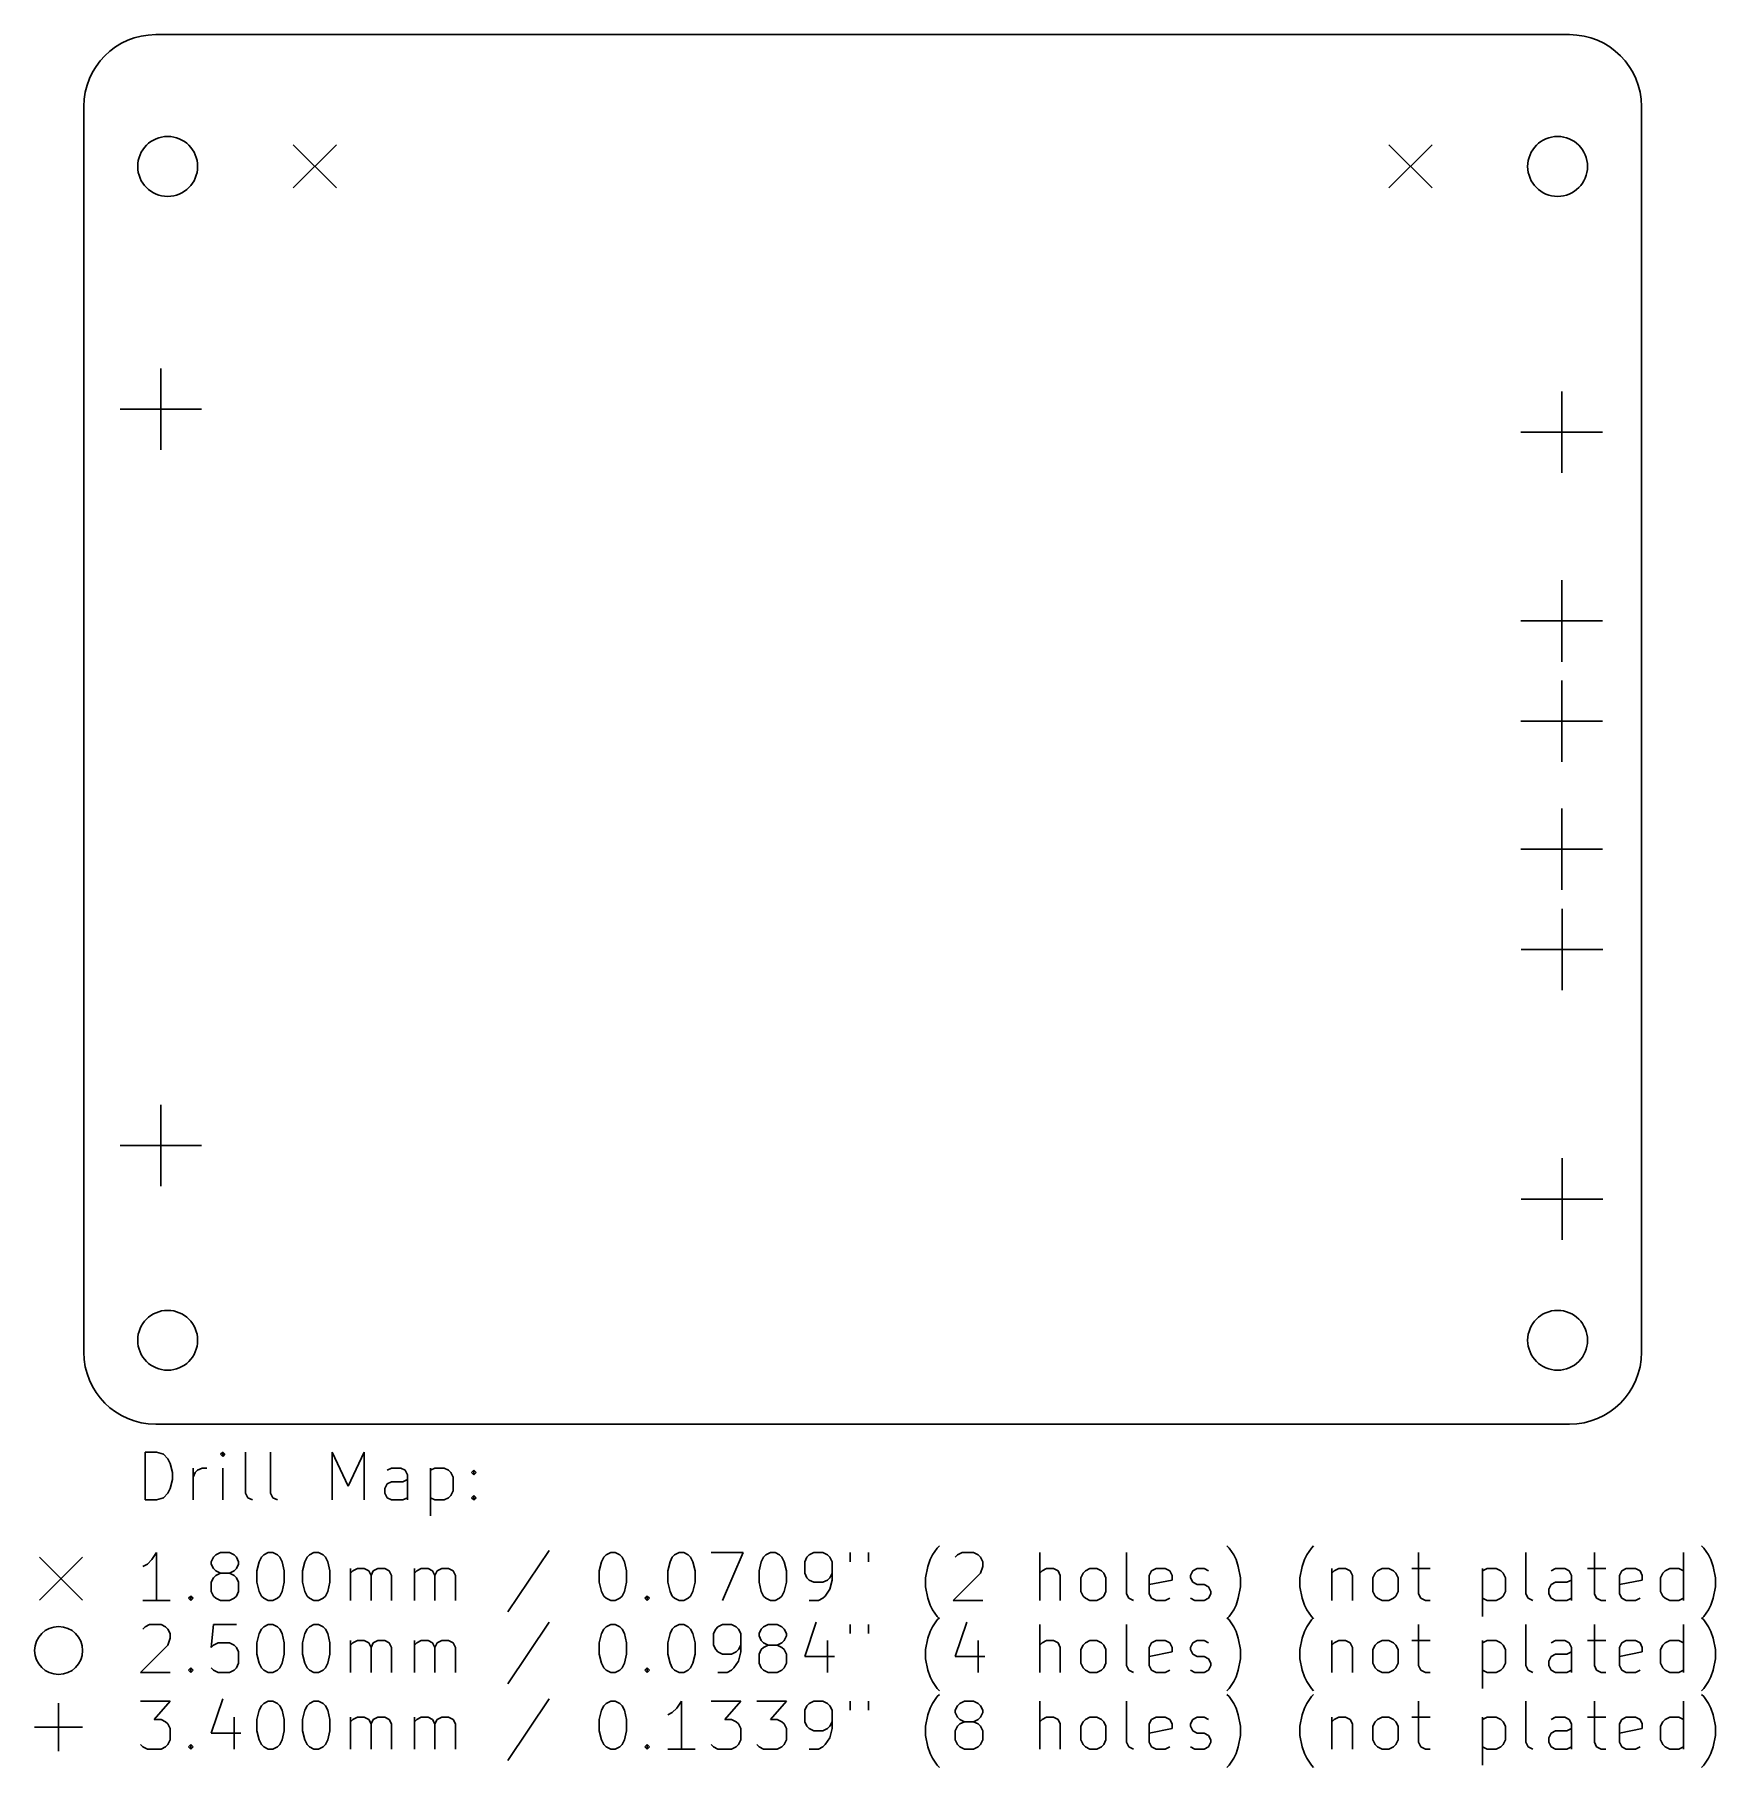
# Model space of a CAD drawing. Extents: x 2.28 to 5.04, y -5.56 to -2.72.
import ezdxf

# ---------------------------------------------------------------- set-up
doc = ezdxf.new("R2010")
doc.units = 0
doc.header["$MEASUREMENT"] = 0
doc.layers.add('BLACK', color=7, linetype='CONTINUOUS')

msp = doc.modelspace()

# ---------------------------------------------------------------- linework, layer by layer
at = {"layer": 'BLACK', "linetype": 'CONTINUOUS'}
for p, q in [((4.80315, -2.71654), (2.48031, -2.71654)), ((2.3622, -2.83465), (2.3622, -4.88189)), ((4.92126, -4.88189), (4.92126, -2.83465)), ((2.7063, -2.89764), (2.77717, -2.9685)), ((2.77717, -2.89764), (2.7063, -2.9685)), ((4.5063, -2.89764), (4.57717, -2.9685)), ((4.57717, -2.89764), (4.5063, -2.9685)), ((2.48886, -3.26496), (2.48886, -3.39882)), ((4.79016, -3.30295), (4.79016, -3.43681)), ((2.42193, -3.33189), (2.55579, -3.33189)), ((4.72323, -3.36988), (4.85709, -3.36988)), ((4.79016, -3.61319), (4.79016, -3.74705)), ((4.72323, -3.68012), (4.85709, -3.68012)), ((4.79016, -3.77795), (4.79016, -3.91181)), ((4.72323, -3.84488), (4.85709, -3.84488)), ((4.79016, -3.98819), (4.79016, -4.12205)), ((4.72323, -4.05512), (4.85709, -4.05512)), ((4.79069, -4.15295), (4.79069, -4.28681)), ((4.72376, -4.21988), (4.85762, -4.21988)), ((2.48886, -4.4752), (2.48886, -4.60906)), ((2.42193, -4.54213), (2.55579, -4.54213)), ((4.79069, -4.56319), (4.79069, -4.69705)), ((4.72376, -4.63012), (4.85762, -4.63012)), ((2.48031, -5), (4.80315, -5)), ((2.4629, -5.1246), (2.4629, -5.04586)), ((2.4629, -5.04586), (2.48165, -5.04586)), ((2.48165, -5.04586), (2.4929, -5.04961)), ((2.4929, -5.04961), (2.5004, -5.05711)), ((2.5004, -5.05711), (2.50415, -5.06461)), ((2.50415, -5.06461), (2.5079, -5.07961)), ((2.59039, -5.04586), (2.58664, -5.04961)), ((2.58664, -5.04961), (2.59039, -5.05336)), ((2.59414, -5.04961), (2.59039, -5.04586)), ((2.59039, -5.04586), (2.59039, -5.05336)), ((2.59039, -5.05336), (2.59414, -5.04961)), ((2.62788, -5.11335), (2.62788, -5.04586)), ((2.66913, -5.11335), (2.66913, -5.04586)), ((2.77037, -5.1246), (2.77037, -5.04586)), ((2.77037, -5.04586), (2.79661, -5.1021)), ((2.79661, -5.1021), (2.82286, -5.04586)), ((2.82286, -5.04586), (2.82286, -5.1246)), ((2.5079, -5.09085), (2.50415, -5.10585)), ((2.5079, -5.07961), (2.5079, -5.09085)), ((2.54164, -5.1246), (2.54164, -5.07211)), ((2.54164, -5.0871), (2.54539, -5.07961)), ((2.54539, -5.07961), (2.54914, -5.07586)), ((2.54914, -5.07586), (2.55664, -5.07211)), ((2.55664, -5.07211), (2.56414, -5.07211)), ((2.59039, -5.1246), (2.59039, -5.07211)), ((2.86785, -5.07211), (2.86035, -5.07586)), ((2.86035, -5.09835), (2.86785, -5.0946)), ((2.88285, -5.07211), (2.86785, -5.07211)), ((2.86785, -5.0946), (2.8866, -5.0946)), ((2.89035, -5.07586), (2.88285, -5.07211)), ((2.8866, -5.0946), (2.8941, -5.09085)), ((2.8941, -5.08336), (2.89035, -5.07586)), ((2.8941, -5.1246), (2.8941, -5.08336)), ((2.9316, -5.07211), (2.9316, -5.15085)), ((2.9316, -5.07586), (2.93909, -5.07211)), ((2.93909, -5.07211), (2.95409, -5.07211)), ((2.95409, -5.07211), (2.96159, -5.07586)), ((2.96159, -5.07586), (2.96534, -5.07961)), ((2.96534, -5.07961), (2.96909, -5.0871)), ((2.96909, -5.0871), (2.96909, -5.1096)), ((2.99909, -5.07961), (3.00284, -5.07586)), ((3.00284, -5.08336), (2.99909, -5.07961)), ((3.00284, -5.07586), (3.00659, -5.07961)), ((3.00284, -5.07586), (3.00284, -5.08336)), ((3.00659, -5.07961), (3.00284, -5.08336)), ((2.48165, -5.1246), (2.4629, -5.1246)), ((2.4929, -5.12085), (2.48165, -5.1246)), ((2.5004, -5.11335), (2.4929, -5.12085)), ((2.50415, -5.10585), (2.5004, -5.11335)), ((2.63163, -5.12085), (2.62788, -5.11335)), ((2.63913, -5.1246), (2.63163, -5.12085)), ((2.67288, -5.12085), (2.66913, -5.11335)), ((2.68038, -5.1246), (2.67288, -5.12085)), ((2.85661, -5.10585), (2.86035, -5.09835)), ((2.85661, -5.11335), (2.85661, -5.10585)), ((2.86035, -5.12085), (2.85661, -5.11335)), ((2.86785, -5.1246), (2.86035, -5.12085)), ((2.8866, -5.1246), (2.86785, -5.1246)), ((2.8941, -5.12085), (2.8866, -5.1246)), ((2.93909, -5.1246), (2.9316, -5.12085)), ((2.95409, -5.1246), (2.93909, -5.1246)), ((2.96159, -5.12085), (2.95409, -5.1246)), ((2.96534, -5.1171), (2.96159, -5.12085)), ((2.96909, -5.1096), (2.96534, -5.1171)), ((2.99909, -5.12085), (3.00284, -5.1171)), ((3.00284, -5.1246), (2.99909, -5.12085)), ((3.00284, -5.1171), (3.00659, -5.12085)), ((3.00284, -5.1171), (3.00284, -5.1246)), ((3.00659, -5.12085), (3.00284, -5.1246)), ((3.12657, -5.20746), (3.05908, -5.3087)), ((3.75649, -5.21496), (3.76399, -5.20371)), ((3.76399, -5.20371), (3.76774, -5.19997)), ((4.24393, -5.20371), (4.24018, -5.19997)), ((4.25143, -5.21496), (4.24393, -5.20371)), ((4.37142, -5.21496), (4.37891, -5.20371)), ((4.37891, -5.20371), (4.38266, -5.19997)), ((5.02383, -5.20371), (5.02008, -5.19997)), ((5.03133, -5.21496), (5.02383, -5.20371)), ((2.28937, -5.2185), (2.36024, -5.28937)), ((2.36024, -5.2185), (2.28937, -5.28937)), ((2.46665, -5.22996), (2.45915, -5.23371)), ((2.47415, -5.22246), (2.46665, -5.22996)), ((2.48165, -5.21121), (2.47415, -5.22246)), ((2.48165, -5.28995), (2.48165, -5.21121)), ((2.57164, -5.22621), (2.57539, -5.21871)), ((2.57164, -5.22996), (2.57164, -5.22621)), ((2.57539, -5.23746), (2.57164, -5.22996)), ((2.57539, -5.21871), (2.57914, -5.21496)), ((2.57914, -5.24121), (2.57539, -5.23746)), ((2.57914, -5.21496), (2.58664, -5.21121)), ((2.58664, -5.21121), (2.60164, -5.21121)), ((2.60164, -5.21121), (2.60914, -5.21496)), ((2.60914, -5.21496), (2.61289, -5.21871)), ((2.61289, -5.23746), (2.60914, -5.24121)), ((2.61289, -5.21871), (2.61664, -5.22621)), ((2.61664, -5.22996), (2.61289, -5.23746)), ((2.61664, -5.22621), (2.61664, -5.22996)), ((2.64663, -5.24121), (2.65038, -5.22621)), ((2.65038, -5.22621), (2.65413, -5.21871)), ((2.65413, -5.21871), (2.65788, -5.21496)), ((2.65788, -5.21496), (2.66538, -5.21121)), ((2.66538, -5.21121), (2.67288, -5.21121)), ((2.67288, -5.21121), (2.68038, -5.21496)), ((2.68038, -5.21496), (2.68413, -5.21871)), ((2.68413, -5.21871), (2.68788, -5.22621)), ((2.68788, -5.22621), (2.69163, -5.24121)), ((2.72162, -5.24121), (2.72537, -5.22621)), ((2.72537, -5.22621), (2.72912, -5.21871)), ((2.72912, -5.21871), (2.73287, -5.21496)), ((2.73287, -5.21496), (2.74037, -5.21121)), ((2.74037, -5.21121), (2.74787, -5.21121)), ((2.74787, -5.21121), (2.75537, -5.21496)), ((2.75537, -5.21496), (2.75912, -5.21871)), ((2.75912, -5.21871), (2.76287, -5.22621)), ((2.76287, -5.22621), (2.76662, -5.24121)), ((2.80036, -5.28995), (2.80036, -5.23746)), ((2.80411, -5.24121), (2.81161, -5.23746)), ((2.81161, -5.23746), (2.82286, -5.23746)), ((2.82286, -5.23746), (2.83036, -5.24121)), ((2.83786, -5.24121), (2.84536, -5.23746)), ((2.84536, -5.23746), (2.85661, -5.23746)), ((2.85661, -5.23746), (2.8641, -5.24121)), ((2.90535, -5.28995), (2.90535, -5.23746)), ((2.9091, -5.24121), (2.9166, -5.23746)), ((2.9166, -5.23746), (2.92785, -5.23746)), ((2.92785, -5.23746), (2.93535, -5.24121)), ((2.94284, -5.24121), (2.95034, -5.23746)), ((2.95034, -5.23746), (2.96159, -5.23746)), ((2.96159, -5.23746), (2.96909, -5.24121)), ((3.20906, -5.24121), (3.21281, -5.22621)), ((3.21281, -5.22621), (3.21656, -5.21871)), ((3.21656, -5.21871), (3.22031, -5.21496)), ((3.22031, -5.21496), (3.22781, -5.21121)), ((3.22781, -5.21121), (3.23531, -5.21121)), ((3.23531, -5.21121), (3.24281, -5.21496)), ((3.24281, -5.21496), (3.24656, -5.21871)), ((3.24656, -5.21871), (3.25031, -5.22621)), ((3.25031, -5.22621), (3.25406, -5.24121)), ((3.32155, -5.24121), (3.3253, -5.22621)), ((3.3253, -5.22621), (3.32905, -5.21871)), ((3.32905, -5.21871), (3.3328, -5.21496)), ((3.3328, -5.21496), (3.34029, -5.21121)), ((3.34029, -5.21121), (3.34779, -5.21121)), ((3.34779, -5.21121), (3.35529, -5.21496)), ((3.35529, -5.21496), (3.35904, -5.21871)), ((3.35904, -5.21871), (3.36279, -5.22621)), ((3.36279, -5.22621), (3.36654, -5.24121)), ((3.39279, -5.21121), (3.44528, -5.21121)), ((3.44528, -5.21121), (3.41154, -5.28995)), ((3.47153, -5.24121), (3.47528, -5.22621)), ((3.47528, -5.22621), (3.47903, -5.21871)), ((3.47903, -5.21871), (3.48278, -5.21496)), ((3.48278, -5.21496), (3.49028, -5.21121)), ((3.49028, -5.21121), (3.49777, -5.21121)), ((3.49777, -5.21121), (3.50527, -5.21496)), ((3.50527, -5.21496), (3.50902, -5.21871)), ((3.50902, -5.21871), (3.51277, -5.22621)), ((3.51277, -5.22621), (3.51652, -5.24121)), ((3.55027, -5.21871), (3.54652, -5.22621)), ((3.54652, -5.22621), (3.54652, -5.24496)), ((3.55402, -5.21496), (3.55027, -5.21871)), ((3.56152, -5.21121), (3.55402, -5.21496)), ((3.57652, -5.21121), (3.56152, -5.21121)), ((3.58401, -5.21496), (3.57652, -5.21121)), ((3.58776, -5.21871), (3.58401, -5.21496)), ((3.59151, -5.22621), (3.58776, -5.21871)), ((3.59151, -5.25621), (3.59151, -5.22621)), ((3.62151, -5.21121), (3.62151, -5.22621)), ((3.65151, -5.21121), (3.65151, -5.22621)), ((3.74524, -5.25246), (3.74899, -5.23371)), ((3.74899, -5.23371), (3.75274, -5.22246)), ((3.75274, -5.22246), (3.75649, -5.21496)), ((3.79399, -5.21871), (3.79774, -5.21496)), ((3.79774, -5.21496), (3.80524, -5.21121)), ((3.80524, -5.21121), (3.82398, -5.21121)), ((3.82398, -5.21121), (3.83148, -5.21496)), ((3.83148, -5.21496), (3.83523, -5.21871)), ((3.83523, -5.21871), (3.83898, -5.22621)), ((3.83898, -5.23371), (3.83523, -5.24496)), ((3.83898, -5.22621), (3.83898, -5.23371)), ((3.93272, -5.28995), (3.93272, -5.21121)), ((3.94397, -5.23746), (3.93647, -5.24121)), ((3.95522, -5.23746), (3.94397, -5.23746)), ((3.96272, -5.24121), (3.95522, -5.23746)), ((4.00771, -5.24121), (4.01521, -5.23746)), ((4.01521, -5.23746), (4.02646, -5.23746)), ((4.02646, -5.23746), (4.03396, -5.24121)), ((4.0752, -5.27871), (4.0752, -5.21121)), ((4.11645, -5.24121), (4.12395, -5.23746)), ((4.12395, -5.23746), (4.13894, -5.23746)), ((4.13894, -5.23746), (4.14644, -5.24121)), ((4.18394, -5.24121), (4.19144, -5.23746)), ((4.19144, -5.23746), (4.20269, -5.23746)), ((4.20269, -5.23746), (4.21019, -5.24121)), ((4.25518, -5.22246), (4.25143, -5.21496)), ((4.25893, -5.23371), (4.25518, -5.22246)), ((4.26268, -5.25246), (4.25893, -5.23371)), ((4.36017, -5.25246), (4.36392, -5.23371)), ((4.36392, -5.23371), (4.36767, -5.22246)), ((4.36767, -5.22246), (4.37142, -5.21496)), ((4.41266, -5.23746), (4.41266, -5.28995)), ((4.41641, -5.24121), (4.42391, -5.23746)), ((4.42391, -5.23746), (4.43516, -5.23746)), ((4.43516, -5.23746), (4.44266, -5.24121)), ((4.48765, -5.24121), (4.49515, -5.23746)), ((4.49515, -5.23746), (4.5064, -5.23746)), ((4.5064, -5.23746), (4.5139, -5.24121)), ((4.54389, -5.23746), (4.57389, -5.23746)), ((4.55514, -5.21121), (4.55514, -5.27871)), ((4.66013, -5.23746), (4.66013, -5.3162)), ((4.66013, -5.24121), (4.66763, -5.23746)), ((4.66763, -5.23746), (4.68263, -5.23746)), ((4.68263, -5.23746), (4.69013, -5.24121)), ((4.73137, -5.27871), (4.73137, -5.21121)), ((4.78011, -5.23746), (4.77262, -5.24121)), ((4.79511, -5.23746), (4.78011, -5.23746)), ((4.80261, -5.24121), (4.79511, -5.23746)), ((4.83261, -5.23746), (4.8626, -5.23746)), ((4.84386, -5.21121), (4.84386, -5.27871)), ((4.88885, -5.24121), (4.89635, -5.23746)), ((4.89635, -5.23746), (4.91135, -5.23746)), ((4.91135, -5.23746), (4.91885, -5.24121)), ((4.96009, -5.24121), (4.96759, -5.23746)), ((4.96759, -5.23746), (4.98259, -5.23746)), ((4.98259, -5.23746), (4.99009, -5.24121)), ((4.99009, -5.28995), (4.99009, -5.21121)), ((5.03508, -5.22246), (5.03133, -5.21496)), ((5.03883, -5.23371), (5.03508, -5.22246)), ((5.04258, -5.25246), (5.03883, -5.23371)), ((2.57539, -5.25246), (2.57164, -5.25996)), ((2.57164, -5.25996), (2.57164, -5.27496)), ((2.57914, -5.24871), (2.57539, -5.25246)), ((2.58664, -5.24496), (2.57914, -5.24121)), ((2.58664, -5.24496), (2.57914, -5.24871)), ((2.60164, -5.24496), (2.58664, -5.24496)), ((2.60914, -5.24121), (2.60164, -5.24496)), ((2.60914, -5.24871), (2.60164, -5.24496)), ((2.61289, -5.25246), (2.60914, -5.24871)), ((2.61664, -5.25996), (2.61289, -5.25246)), ((2.61664, -5.27496), (2.61664, -5.25996)), ((2.64663, -5.25996), (2.64663, -5.24121)), ((2.65038, -5.27496), (2.64663, -5.25996)), ((2.69163, -5.25996), (2.68788, -5.27496)), ((2.69163, -5.24121), (2.69163, -5.25996)), ((2.72162, -5.25996), (2.72162, -5.24121)), ((2.72537, -5.27496), (2.72162, -5.25996)), ((2.76662, -5.25996), (2.76287, -5.27496)), ((2.76662, -5.24121), (2.76662, -5.25996)), ((2.80036, -5.24496), (2.80411, -5.24121)), ((2.83036, -5.24121), (2.83411, -5.24871)), ((2.83411, -5.24871), (2.83786, -5.24121)), ((2.83411, -5.24871), (2.83411, -5.28995)), ((2.8641, -5.24121), (2.86785, -5.24871)), ((2.86785, -5.24871), (2.86785, -5.28995)), ((2.90535, -5.24496), (2.9091, -5.24121)), ((2.93535, -5.24121), (2.93909, -5.24871)), ((2.93909, -5.24871), (2.94284, -5.24121)), ((2.93909, -5.24871), (2.93909, -5.28995)), ((2.96909, -5.24121), (2.97284, -5.24871)), ((2.97284, -5.24871), (2.97284, -5.28995)), ((3.20906, -5.25996), (3.20906, -5.24121)), ((3.21281, -5.27496), (3.20906, -5.25996)), ((3.25406, -5.25996), (3.25031, -5.27496)), ((3.25406, -5.24121), (3.25406, -5.25996)), ((3.32155, -5.25996), (3.32155, -5.24121)), ((3.3253, -5.27496), (3.32155, -5.25996)), ((3.36654, -5.25996), (3.36279, -5.27496)), ((3.36654, -5.24121), (3.36654, -5.25996)), ((3.47153, -5.25996), (3.47153, -5.24121)), ((3.47528, -5.27496), (3.47153, -5.25996)), ((3.51652, -5.25996), (3.51277, -5.27496)), ((3.51652, -5.24121), (3.51652, -5.25996)), ((3.54652, -5.24496), (3.55027, -5.25246)), ((3.55027, -5.25246), (3.55402, -5.25621)), ((3.55402, -5.25621), (3.56152, -5.25996)), ((3.56152, -5.25996), (3.57652, -5.25996)), ((3.57652, -5.25996), (3.58401, -5.25621)), ((3.58401, -5.25621), (3.58776, -5.25246)), ((3.58776, -5.25246), (3.59151, -5.24496)), ((3.58776, -5.27121), (3.59151, -5.25621)), ((3.74524, -5.26746), (3.74524, -5.25246)), ((3.74899, -5.2862), (3.74524, -5.26746)), ((3.83523, -5.24496), (3.79024, -5.28995)), ((3.93647, -5.24121), (3.93272, -5.24496)), ((3.96647, -5.24871), (3.96272, -5.24121)), ((3.96647, -5.28995), (3.96647, -5.24871)), ((4.00021, -5.25246), (4.00396, -5.24496)), ((4.00021, -5.27496), (4.00021, -5.25246)), ((4.00396, -5.24496), (4.00771, -5.24121)), ((4.03396, -5.24121), (4.03771, -5.24496)), ((4.03771, -5.24496), (4.04146, -5.25246)), ((4.04146, -5.25246), (4.04146, -5.27496)), ((4.1127, -5.24871), (4.11645, -5.24121)), ((4.1127, -5.27871), (4.1127, -5.24871)), ((4.15019, -5.25621), (4.1127, -5.26371)), ((4.14644, -5.24121), (4.15019, -5.24871)), ((4.15019, -5.24871), (4.15019, -5.25621)), ((4.18019, -5.24871), (4.18394, -5.24121)), ((4.18019, -5.25246), (4.18019, -5.24871)), ((4.18394, -5.25996), (4.18019, -5.25246)), ((4.19144, -5.26371), (4.18394, -5.25996)), ((4.20269, -5.26371), (4.19144, -5.26371)), ((4.21019, -5.26746), (4.20269, -5.26371)), ((4.21394, -5.27496), (4.21019, -5.26746)), ((4.25893, -5.2862), (4.26268, -5.26746)), ((4.26268, -5.26746), (4.26268, -5.25246)), ((4.36017, -5.26746), (4.36017, -5.25246)), ((4.36392, -5.2862), (4.36017, -5.26746)), ((4.41266, -5.24496), (4.41641, -5.24121)), ((4.44266, -5.24121), (4.44641, -5.24871)), ((4.44641, -5.24871), (4.44641, -5.28995)), ((4.48015, -5.25246), (4.4839, -5.24496)), ((4.48015, -5.27496), (4.48015, -5.25246)), ((4.4839, -5.24496), (4.48765, -5.24121)), ((4.5139, -5.24121), (4.51765, -5.24496)), ((4.51765, -5.24496), (4.5214, -5.25246)), ((4.5214, -5.25246), (4.5214, -5.27496)), ((4.69013, -5.24121), (4.69388, -5.24496)), ((4.69388, -5.24496), (4.69763, -5.25246)), ((4.69763, -5.25246), (4.69763, -5.27496)), ((4.76887, -5.27121), (4.77262, -5.26371)), ((4.77262, -5.26371), (4.78011, -5.25996)), ((4.78011, -5.25996), (4.79886, -5.25996)), ((4.79886, -5.25996), (4.80636, -5.25621)), ((4.80636, -5.24871), (4.80261, -5.24121)), ((4.80636, -5.28995), (4.80636, -5.24871)), ((4.8851, -5.24871), (4.88885, -5.24121)), ((4.8851, -5.27871), (4.8851, -5.24871)), ((4.9226, -5.25621), (4.8851, -5.26371)), ((4.91885, -5.24121), (4.9226, -5.24871)), ((4.9226, -5.24871), (4.9226, -5.25621)), ((4.95259, -5.25246), (4.95634, -5.24496)), ((4.95259, -5.27496), (4.95259, -5.25246)), ((4.95634, -5.24496), (4.96009, -5.24121)), ((5.03883, -5.2862), (5.04258, -5.26746)), ((5.04258, -5.26746), (5.04258, -5.25246)), ((2.50415, -5.28995), (2.45915, -5.28995)), ((2.53415, -5.2862), (2.53789, -5.28246)), ((2.53789, -5.28995), (2.53415, -5.2862)), ((2.53789, -5.28246), (2.54164, -5.2862)), ((2.53789, -5.28246), (2.53789, -5.28995)), ((2.54164, -5.2862), (2.53789, -5.28995)), ((2.57164, -5.27496), (2.57539, -5.28246)), ((2.57539, -5.28246), (2.57914, -5.2862)), ((2.57914, -5.2862), (2.58664, -5.28995)), ((2.58664, -5.28995), (2.60164, -5.28995)), ((2.60164, -5.28995), (2.60914, -5.2862)), ((2.60914, -5.2862), (2.61289, -5.28246)), ((2.61289, -5.28246), (2.61664, -5.27496)), ((2.65413, -5.28246), (2.65038, -5.27496)), ((2.65788, -5.2862), (2.65413, -5.28246)), ((2.66538, -5.28995), (2.65788, -5.2862)), ((2.67288, -5.28995), (2.66538, -5.28995)), ((2.68038, -5.2862), (2.67288, -5.28995)), ((2.68413, -5.28246), (2.68038, -5.2862)), ((2.68788, -5.27496), (2.68413, -5.28246)), ((2.72912, -5.28246), (2.72537, -5.27496)), ((2.73287, -5.2862), (2.72912, -5.28246)), ((2.74037, -5.28995), (2.73287, -5.2862)), ((2.74787, -5.28995), (2.74037, -5.28995)), ((2.75537, -5.2862), (2.74787, -5.28995)), ((2.75912, -5.28246), (2.75537, -5.2862)), ((2.76287, -5.27496), (2.75912, -5.28246)), ((3.21656, -5.28246), (3.21281, -5.27496)), ((3.22031, -5.2862), (3.21656, -5.28246)), ((3.22781, -5.28995), (3.22031, -5.2862)), ((3.23531, -5.28995), (3.22781, -5.28995)), ((3.24281, -5.2862), (3.23531, -5.28995)), ((3.24656, -5.28246), (3.24281, -5.2862)), ((3.25031, -5.27496), (3.24656, -5.28246)), ((3.28405, -5.2862), (3.2878, -5.28246)), ((3.2878, -5.28995), (3.28405, -5.2862)), ((3.2878, -5.28246), (3.29155, -5.2862)), ((3.2878, -5.28246), (3.2878, -5.28995)), ((3.29155, -5.2862), (3.2878, -5.28995)), ((3.32905, -5.28246), (3.3253, -5.27496)), ((3.3328, -5.2862), (3.32905, -5.28246)), ((3.34029, -5.28995), (3.3328, -5.2862)), ((3.34779, -5.28995), (3.34029, -5.28995)), ((3.35529, -5.2862), (3.34779, -5.28995)), ((3.35904, -5.28246), (3.35529, -5.2862)), ((3.36279, -5.27496), (3.35904, -5.28246)), ((3.47903, -5.28246), (3.47528, -5.27496)), ((3.48278, -5.2862), (3.47903, -5.28246)), ((3.49028, -5.28995), (3.48278, -5.2862)), ((3.49777, -5.28995), (3.49028, -5.28995)), ((3.50527, -5.2862), (3.49777, -5.28995)), ((3.50902, -5.28246), (3.50527, -5.2862)), ((3.51277, -5.27496), (3.50902, -5.28246)), ((3.55402, -5.28995), (3.56902, -5.28995)), ((3.56902, -5.28995), (3.57652, -5.2862)), ((3.57652, -5.2862), (3.58026, -5.28246)), ((3.58026, -5.28246), (3.58776, -5.27121)), ((3.75274, -5.29745), (3.74899, -5.2862)), ((3.79024, -5.28995), (3.83898, -5.28995)), ((4.00396, -5.28246), (4.00021, -5.27496)), ((4.00771, -5.2862), (4.00396, -5.28246)), ((4.01521, -5.28995), (4.00771, -5.2862)), ((4.02646, -5.28995), (4.01521, -5.28995)), ((4.03396, -5.2862), (4.02646, -5.28995)), ((4.03771, -5.28246), (4.03396, -5.2862)), ((4.04146, -5.27496), (4.03771, -5.28246)), ((4.07895, -5.2862), (4.0752, -5.27871)), ((4.08645, -5.28995), (4.07895, -5.2862)), ((4.11645, -5.2862), (4.1127, -5.27871)), ((4.12395, -5.28995), (4.11645, -5.2862)), ((4.13894, -5.28995), (4.12395, -5.28995)), ((4.14644, -5.2862), (4.13894, -5.28995)), ((4.18019, -5.2862), (4.18769, -5.28995)), ((4.18769, -5.28995), (4.20269, -5.28995)), ((4.20269, -5.28995), (4.21019, -5.2862)), ((4.21019, -5.2862), (4.21394, -5.27871)), ((4.21394, -5.27871), (4.21394, -5.27496)), ((4.25518, -5.29745), (4.25893, -5.2862)), ((4.36767, -5.29745), (4.36392, -5.2862)), ((4.4839, -5.28246), (4.48015, -5.27496)), ((4.48765, -5.2862), (4.4839, -5.28246)), ((4.49515, -5.28995), (4.48765, -5.2862)), ((4.5064, -5.28995), (4.49515, -5.28995)), ((4.5139, -5.2862), (4.5064, -5.28995)), ((4.51765, -5.28246), (4.5139, -5.2862)), ((4.5214, -5.27496), (4.51765, -5.28246)), ((4.55514, -5.27871), (4.55889, -5.2862)), ((4.55889, -5.2862), (4.56639, -5.28995)), ((4.56639, -5.28995), (4.57389, -5.28995)), ((4.66763, -5.28995), (4.66013, -5.2862)), ((4.68263, -5.28995), (4.66763, -5.28995)), ((4.69013, -5.2862), (4.68263, -5.28995)), ((4.69388, -5.28246), (4.69013, -5.2862)), ((4.69763, -5.27496), (4.69388, -5.28246)), ((4.73512, -5.2862), (4.73137, -5.27871)), ((4.74262, -5.28995), (4.73512, -5.2862)), ((4.76887, -5.27871), (4.76887, -5.27121)), ((4.77262, -5.2862), (4.76887, -5.27871)), ((4.78011, -5.28995), (4.77262, -5.2862)), ((4.79886, -5.28995), (4.78011, -5.28995)), ((4.80636, -5.2862), (4.79886, -5.28995)), ((4.84386, -5.27871), (4.84761, -5.2862)), ((4.84761, -5.2862), (4.85511, -5.28995)), ((4.85511, -5.28995), (4.8626, -5.28995)), ((4.88885, -5.2862), (4.8851, -5.27871)), ((4.89635, -5.28995), (4.88885, -5.2862)), ((4.91135, -5.28995), (4.89635, -5.28995)), ((4.91885, -5.2862), (4.91135, -5.28995)), ((4.95634, -5.28246), (4.95259, -5.27496)), ((4.96009, -5.2862), (4.95634, -5.28246)), ((4.96759, -5.28995), (4.96009, -5.2862)), ((4.98259, -5.28995), (4.96759, -5.28995)), ((4.99009, -5.2862), (4.98259, -5.28995)), ((5.03508, -5.29745), (5.03883, -5.2862)), ((3.75649, -5.30495), (3.75274, -5.29745)), ((3.76399, -5.3162), (3.75649, -5.30495)), ((3.75649, -5.33307), (3.76399, -5.32183)), ((3.76774, -5.31995), (3.76399, -5.3162)), ((3.76399, -5.32183), (3.76774, -5.31808)), ((4.24018, -5.31995), (4.24393, -5.3162)), ((4.24393, -5.32183), (4.24018, -5.31808)), ((4.24393, -5.3162), (4.25143, -5.30495)), ((4.25143, -5.33307), (4.24393, -5.32183)), ((4.25143, -5.30495), (4.25518, -5.29745)), ((4.37142, -5.30495), (4.36767, -5.29745)), ((4.37891, -5.3162), (4.37142, -5.30495)), ((4.37142, -5.33307), (4.37891, -5.32183)), ((4.38266, -5.31995), (4.37891, -5.3162)), ((4.37891, -5.32183), (4.38266, -5.31808)), ((5.02008, -5.31995), (5.02383, -5.3162)), ((5.02383, -5.32183), (5.02008, -5.31808)), ((5.02383, -5.3162), (5.03133, -5.30495)), ((5.03133, -5.33307), (5.02383, -5.32183)), ((5.03133, -5.30495), (5.03508, -5.29745)), ((2.45915, -5.33682), (2.4629, -5.33307)), ((2.4629, -5.33307), (2.4704, -5.32932)), ((2.4704, -5.32932), (2.48915, -5.32932)), ((2.48915, -5.32932), (2.49665, -5.33307)), ((2.49665, -5.33307), (2.5004, -5.33682)), ((2.5004, -5.33682), (2.50415, -5.34432)), ((2.50415, -5.35182), (2.5004, -5.36307)), ((2.50415, -5.34432), (2.50415, -5.35182)), ((2.57539, -5.32932), (2.57164, -5.36682)), ((2.61289, -5.32932), (2.57539, -5.32932)), ((2.64663, -5.35932), (2.65038, -5.34432)), ((2.65038, -5.34432), (2.65413, -5.33682)), ((2.65413, -5.33682), (2.65788, -5.33307)), ((2.65788, -5.33307), (2.66538, -5.32932)), ((2.66538, -5.32932), (2.67288, -5.32932)), ((2.67288, -5.32932), (2.68038, -5.33307)), ((2.68038, -5.33307), (2.68413, -5.33682)), ((2.68413, -5.33682), (2.68788, -5.34432)), ((2.68788, -5.34432), (2.69163, -5.35932)), ((2.72162, -5.35932), (2.72537, -5.34432)), ((2.72537, -5.34432), (2.72912, -5.33682)), ((2.72912, -5.33682), (2.73287, -5.33307)), ((2.73287, -5.33307), (2.74037, -5.32932)), ((2.74037, -5.32932), (2.74787, -5.32932)), ((2.74787, -5.32932), (2.75537, -5.33307)), ((2.75537, -5.33307), (2.75912, -5.33682)), ((2.75912, -5.33682), (2.76287, -5.34432)), ((2.76287, -5.34432), (2.76662, -5.35932)), ((3.12657, -5.32557), (3.05908, -5.42681)), ((3.20906, -5.35932), (3.21281, -5.34432)), ((3.21281, -5.34432), (3.21656, -5.33682)), ((3.21656, -5.33682), (3.22031, -5.33307)), ((3.22031, -5.33307), (3.22781, -5.32932)), ((3.22781, -5.32932), (3.23531, -5.32932)), ((3.23531, -5.32932), (3.24281, -5.33307)), ((3.24281, -5.33307), (3.24656, -5.33682)), ((3.24656, -5.33682), (3.25031, -5.34432)), ((3.25031, -5.34432), (3.25406, -5.35932)), ((3.32155, -5.35932), (3.3253, -5.34432)), ((3.3253, -5.34432), (3.32905, -5.33682)), ((3.32905, -5.33682), (3.3328, -5.33307)), ((3.3328, -5.33307), (3.34029, -5.32932)), ((3.34029, -5.32932), (3.34779, -5.32932)), ((3.34779, -5.32932), (3.35529, -5.33307)), ((3.35529, -5.33307), (3.35904, -5.33682)), ((3.35904, -5.33682), (3.36279, -5.34432)), ((3.36279, -5.34432), (3.36654, -5.35932)), ((3.40029, -5.33682), (3.39654, -5.34432)), ((3.39654, -5.34432), (3.39654, -5.36307)), ((3.40404, -5.33307), (3.40029, -5.33682)), ((3.41154, -5.32932), (3.40404, -5.33307)), ((3.42653, -5.32932), (3.41154, -5.32932)), ((3.43403, -5.33307), (3.42653, -5.32932)), ((3.43778, -5.33682), (3.43403, -5.33307)), ((3.44153, -5.34432), (3.43778, -5.33682)), ((3.44153, -5.37432), (3.44153, -5.34432)), ((3.47153, -5.34432), (3.47528, -5.33682)), ((3.47153, -5.34807), (3.47153, -5.34432)), ((3.47528, -5.35557), (3.47153, -5.34807)), ((3.47528, -5.33682), (3.47903, -5.33307)), ((3.47903, -5.33307), (3.48653, -5.32932)), ((3.48653, -5.32932), (3.50152, -5.32932)), ((3.50152, -5.32932), (3.50902, -5.33307)), ((3.50902, -5.33307), (3.51277, -5.33682)), ((3.51277, -5.33682), (3.51652, -5.34432)), ((3.51652, -5.34807), (3.51277, -5.35557)), ((3.51652, -5.34432), (3.51652, -5.34807)), ((3.56527, -5.32557), (3.54652, -5.38182)), ((3.62151, -5.32932), (3.62151, -5.34432)), ((3.65151, -5.32932), (3.65151, -5.34432)), ((3.74524, -5.37057), (3.74899, -5.35182)), ((3.74899, -5.35182), (3.75274, -5.34057)), ((3.75274, -5.34057), (3.75649, -5.33307)), ((3.81274, -5.32557), (3.79399, -5.38182)), ((3.93272, -5.40806), (3.93272, -5.32932)), ((4.0752, -5.39682), (4.0752, -5.32932)), ((4.25518, -5.34057), (4.25143, -5.33307)), ((4.25893, -5.35182), (4.25518, -5.34057)), ((4.26268, -5.37057), (4.25893, -5.35182)), ((4.36017, -5.37057), (4.36392, -5.35182)), ((4.36392, -5.35182), (4.36767, -5.34057)), ((4.36767, -5.34057), (4.37142, -5.33307)), ((4.55514, -5.32932), (4.55514, -5.39682)), ((4.73137, -5.39682), (4.73137, -5.32932)), ((4.84386, -5.32932), (4.84386, -5.39682)), ((4.99009, -5.40806), (4.99009, -5.32932)), ((5.03508, -5.34057), (5.03133, -5.33307)), ((5.03883, -5.35182), (5.03508, -5.34057)), ((5.04258, -5.37057), (5.03883, -5.35182)), ((2.5004, -5.36307), (2.45541, -5.40806)), ((2.57164, -5.36682), (2.57539, -5.36307)), ((2.57539, -5.36307), (2.58289, -5.35932)), ((2.58289, -5.35932), (2.60164, -5.35932)), ((2.60164, -5.35932), (2.60914, -5.36307)), ((2.60914, -5.36307), (2.61289, -5.36682)), ((2.61289, -5.36682), (2.61664, -5.37432)), ((2.61664, -5.37432), (2.61664, -5.39307)), ((2.64663, -5.37807), (2.64663, -5.35932)), ((2.65038, -5.39307), (2.64663, -5.37807)), ((2.69163, -5.37807), (2.68788, -5.39307)), ((2.69163, -5.35932), (2.69163, -5.37807)), ((2.72162, -5.37807), (2.72162, -5.35932)), ((2.72537, -5.39307), (2.72162, -5.37807)), ((2.76662, -5.37807), (2.76287, -5.39307)), ((2.76662, -5.35932), (2.76662, -5.37807)), ((2.80036, -5.40806), (2.80036, -5.35557)), ((2.80036, -5.36307), (2.80411, -5.35932)), ((2.80411, -5.35932), (2.81161, -5.35557)), ((2.81161, -5.35557), (2.82286, -5.35557)), ((2.82286, -5.35557), (2.83036, -5.35932)), ((2.83036, -5.35932), (2.83411, -5.36682)), ((2.83411, -5.36682), (2.83786, -5.35932)), ((2.83411, -5.36682), (2.83411, -5.40806)), ((2.83786, -5.35932), (2.84536, -5.35557)), ((2.84536, -5.35557), (2.85661, -5.35557)), ((2.85661, -5.35557), (2.8641, -5.35932)), ((2.8641, -5.35932), (2.86785, -5.36682)), ((2.86785, -5.36682), (2.86785, -5.40806)), ((2.90535, -5.40806), (2.90535, -5.35557)), ((2.90535, -5.36307), (2.9091, -5.35932)), ((2.9091, -5.35932), (2.9166, -5.35557)), ((2.9166, -5.35557), (2.92785, -5.35557)), ((2.92785, -5.35557), (2.93535, -5.35932)), ((2.93535, -5.35932), (2.93909, -5.36682)), ((2.93909, -5.36682), (2.94284, -5.35932)), ((2.93909, -5.36682), (2.93909, -5.40806)), ((2.94284, -5.35932), (2.95034, -5.35557)), ((2.95034, -5.35557), (2.96159, -5.35557)), ((2.96159, -5.35557), (2.96909, -5.35932)), ((2.96909, -5.35932), (2.97284, -5.36682)), ((2.97284, -5.36682), (2.97284, -5.40806)), ((3.20906, -5.37807), (3.20906, -5.35932)), ((3.21281, -5.39307), (3.20906, -5.37807)), ((3.25406, -5.37807), (3.25031, -5.39307)), ((3.25406, -5.35932), (3.25406, -5.37807)), ((3.32155, -5.37807), (3.32155, -5.35932)), ((3.3253, -5.39307), (3.32155, -5.37807)), ((3.36654, -5.37807), (3.36279, -5.39307)), ((3.36654, -5.35932), (3.36654, -5.37807)), ((3.39654, -5.36307), (3.40029, -5.37057)), ((3.40029, -5.37057), (3.40404, -5.37432)), ((3.40404, -5.37432), (3.41154, -5.37807)), ((3.41154, -5.37807), (3.42653, -5.37807)), ((3.42653, -5.37807), (3.43403, -5.37432)), ((3.43403, -5.37432), (3.43778, -5.37057)), ((3.43778, -5.37057), (3.44153, -5.36307)), ((3.43778, -5.38932), (3.44153, -5.37432)), ((3.47528, -5.37057), (3.47153, -5.37807)), ((3.47153, -5.37807), (3.47153, -5.39307)), ((3.47903, -5.35932), (3.47528, -5.35557)), ((3.47903, -5.36682), (3.47528, -5.37057)), ((3.48653, -5.36307), (3.47903, -5.35932)), ((3.48653, -5.36307), (3.47903, -5.36682)), ((3.50152, -5.36307), (3.48653, -5.36307)), ((3.50902, -5.35932), (3.50152, -5.36307)), ((3.50902, -5.36682), (3.50152, -5.36307)), ((3.51277, -5.35557), (3.50902, -5.35932)), ((3.51277, -5.37057), (3.50902, -5.36682)), ((3.51652, -5.37807), (3.51277, -5.37057)), ((3.51652, -5.39307), (3.51652, -5.37807)), ((3.58401, -5.35557), (3.58401, -5.40806)), ((3.74524, -5.38557), (3.74524, -5.37057)), ((3.83148, -5.35557), (3.83148, -5.40806)), ((3.93647, -5.35932), (3.93272, -5.36307)), ((3.94397, -5.35557), (3.93647, -5.35932)), ((3.95522, -5.35557), (3.94397, -5.35557)), ((3.96272, -5.35932), (3.95522, -5.35557)), ((3.96647, -5.36682), (3.96272, -5.35932)), ((3.96647, -5.40806), (3.96647, -5.36682)), ((4.00021, -5.37057), (4.00396, -5.36307)), ((4.00021, -5.39307), (4.00021, -5.37057)), ((4.00396, -5.36307), (4.00771, -5.35932)), ((4.00771, -5.35932), (4.01521, -5.35557)), ((4.01521, -5.35557), (4.02646, -5.35557)), ((4.02646, -5.35557), (4.03396, -5.35932)), ((4.03396, -5.35932), (4.03771, -5.36307)), ((4.03771, -5.36307), (4.04146, -5.37057)), ((4.04146, -5.37057), (4.04146, -5.39307)), ((4.1127, -5.36682), (4.11645, -5.35932)), ((4.1127, -5.39682), (4.1127, -5.36682)), ((4.15019, -5.37432), (4.1127, -5.38182)), ((4.11645, -5.35932), (4.12395, -5.35557)), ((4.12395, -5.35557), (4.13894, -5.35557)), ((4.13894, -5.35557), (4.14644, -5.35932)), ((4.14644, -5.35932), (4.15019, -5.36682)), ((4.15019, -5.36682), (4.15019, -5.37432)), ((4.18019, -5.36682), (4.18394, -5.35932)), ((4.18019, -5.37057), (4.18019, -5.36682)), ((4.18394, -5.37807), (4.18019, -5.37057)), ((4.18394, -5.35932), (4.19144, -5.35557)), ((4.19144, -5.38182), (4.18394, -5.37807)), ((4.19144, -5.35557), (4.20269, -5.35557)), ((4.20269, -5.35557), (4.21019, -5.35932)), ((4.26268, -5.38557), (4.26268, -5.37057)), ((4.36017, -5.38557), (4.36017, -5.37057)), ((4.41266, -5.35557), (4.41266, -5.40806)), ((4.41266, -5.36307), (4.41641, -5.35932)), ((4.41641, -5.35932), (4.42391, -5.35557)), ((4.42391, -5.35557), (4.43516, -5.35557)), ((4.43516, -5.35557), (4.44266, -5.35932)), ((4.44266, -5.35932), (4.44641, -5.36682)), ((4.44641, -5.36682), (4.44641, -5.40806)), ((4.48015, -5.37057), (4.4839, -5.36307)), ((4.48015, -5.39307), (4.48015, -5.37057)), ((4.4839, -5.36307), (4.48765, -5.35932)), ((4.48765, -5.35932), (4.49515, -5.35557)), ((4.49515, -5.35557), (4.5064, -5.35557)), ((4.5064, -5.35557), (4.5139, -5.35932)), ((4.5139, -5.35932), (4.51765, -5.36307)), ((4.51765, -5.36307), (4.5214, -5.37057)), ((4.5214, -5.37057), (4.5214, -5.39307)), ((4.54389, -5.35557), (4.57389, -5.35557)), ((4.66013, -5.35557), (4.66013, -5.43431)), ((4.66013, -5.35932), (4.66763, -5.35557)), ((4.66763, -5.35557), (4.68263, -5.35557)), ((4.68263, -5.35557), (4.69013, -5.35932)), ((4.69013, -5.35932), (4.69388, -5.36307)), ((4.69388, -5.36307), (4.69763, -5.37057)), ((4.69763, -5.37057), (4.69763, -5.39307)), ((4.78011, -5.35557), (4.77262, -5.35932)), ((4.77262, -5.38182), (4.78011, -5.37807)), ((4.79511, -5.35557), (4.78011, -5.35557)), ((4.78011, -5.37807), (4.79886, -5.37807)), ((4.80261, -5.35932), (4.79511, -5.35557)), ((4.79886, -5.37807), (4.80636, -5.37432)), ((4.80636, -5.36682), (4.80261, -5.35932)), ((4.80636, -5.40806), (4.80636, -5.36682)), ((4.83261, -5.35557), (4.8626, -5.35557)), ((4.8851, -5.36682), (4.88885, -5.35932)), ((4.8851, -5.39682), (4.8851, -5.36682)), ((4.9226, -5.37432), (4.8851, -5.38182)), ((4.88885, -5.35932), (4.89635, -5.35557)), ((4.89635, -5.35557), (4.91135, -5.35557)), ((4.91135, -5.35557), (4.91885, -5.35932)), ((4.91885, -5.35932), (4.9226, -5.36682)), ((4.9226, -5.36682), (4.9226, -5.37432)), ((4.95259, -5.37057), (4.95634, -5.36307)), ((4.95259, -5.39307), (4.95259, -5.37057)), ((4.95634, -5.36307), (4.96009, -5.35932)), ((4.96009, -5.35932), (4.96759, -5.35557)), ((4.96759, -5.35557), (4.98259, -5.35557)), ((4.98259, -5.35557), (4.99009, -5.35932)), ((5.04258, -5.38557), (5.04258, -5.37057)), ((2.45541, -5.40806), (2.50415, -5.40806)), ((2.53415, -5.40431), (2.53789, -5.40057)), ((2.53789, -5.40806), (2.53415, -5.40431)), ((2.53789, -5.40057), (2.54164, -5.40431)), ((2.53789, -5.40057), (2.53789, -5.40806)), ((2.54164, -5.40431), (2.53789, -5.40806)), ((2.57539, -5.40431), (2.57164, -5.40057)), ((2.58289, -5.40806), (2.57539, -5.40431)), ((2.60164, -5.40806), (2.58289, -5.40806)), ((2.60914, -5.40431), (2.60164, -5.40806)), ((2.61289, -5.40057), (2.60914, -5.40431)), ((2.61664, -5.39307), (2.61289, -5.40057)), ((2.65413, -5.40057), (2.65038, -5.39307)), ((2.65788, -5.40431), (2.65413, -5.40057)), ((2.66538, -5.40806), (2.65788, -5.40431)), ((2.67288, -5.40806), (2.66538, -5.40806)), ((2.68038, -5.40431), (2.67288, -5.40806)), ((2.68413, -5.40057), (2.68038, -5.40431)), ((2.68788, -5.39307), (2.68413, -5.40057)), ((2.72912, -5.40057), (2.72537, -5.39307)), ((2.73287, -5.40431), (2.72912, -5.40057)), ((2.74037, -5.40806), (2.73287, -5.40431)), ((2.74787, -5.40806), (2.74037, -5.40806)), ((2.75537, -5.40431), (2.74787, -5.40806)), ((2.75912, -5.40057), (2.75537, -5.40431)), ((2.76287, -5.39307), (2.75912, -5.40057)), ((3.21656, -5.40057), (3.21281, -5.39307)), ((3.22031, -5.40431), (3.21656, -5.40057)), ((3.22781, -5.40806), (3.22031, -5.40431)), ((3.23531, -5.40806), (3.22781, -5.40806)), ((3.24281, -5.40431), (3.23531, -5.40806)), ((3.24656, -5.40057), (3.24281, -5.40431)), ((3.25031, -5.39307), (3.24656, -5.40057)), ((3.28405, -5.40431), (3.2878, -5.40057)), ((3.2878, -5.40806), (3.28405, -5.40431)), ((3.2878, -5.40057), (3.29155, -5.40431)), ((3.2878, -5.40057), (3.2878, -5.40806)), ((3.29155, -5.40431), (3.2878, -5.40806)), ((3.32905, -5.40057), (3.3253, -5.39307)), ((3.3328, -5.40431), (3.32905, -5.40057)), ((3.34029, -5.40806), (3.3328, -5.40431)), ((3.34779, -5.40806), (3.34029, -5.40806)), ((3.35529, -5.40431), (3.34779, -5.40806)), ((3.35904, -5.40057), (3.35529, -5.40431)), ((3.36279, -5.39307), (3.35904, -5.40057)), ((3.40404, -5.40806), (3.41903, -5.40806)), ((3.41903, -5.40806), (3.42653, -5.40431)), ((3.42653, -5.40431), (3.43028, -5.40057)), ((3.43028, -5.40057), (3.43778, -5.38932)), ((3.47153, -5.39307), (3.47528, -5.40057)), ((3.47528, -5.40057), (3.47903, -5.40431)), ((3.47903, -5.40431), (3.48653, -5.40806)), ((3.48653, -5.40806), (3.50152, -5.40806)), ((3.50152, -5.40806), (3.50902, -5.40431)), ((3.50902, -5.40431), (3.51277, -5.40057)), ((3.51277, -5.40057), (3.51652, -5.39307)), ((3.54652, -5.38182), (3.59526, -5.38182)), ((3.74899, -5.40431), (3.74524, -5.38557)), ((3.75274, -5.41556), (3.74899, -5.40431)), ((3.79399, -5.38182), (3.84273, -5.38182)), ((4.00396, -5.40057), (4.00021, -5.39307)), ((4.00771, -5.40431), (4.00396, -5.40057)), ((4.01521, -5.40806), (4.00771, -5.40431)), ((4.02646, -5.40806), (4.01521, -5.40806)), ((4.03396, -5.40431), (4.02646, -5.40806)), ((4.03771, -5.40057), (4.03396, -5.40431)), ((4.04146, -5.39307), (4.03771, -5.40057)), ((4.07895, -5.40431), (4.0752, -5.39682)), ((4.08645, -5.40806), (4.07895, -5.40431)), ((4.11645, -5.40431), (4.1127, -5.39682)), ((4.12395, -5.40806), (4.11645, -5.40431)), ((4.13894, -5.40806), (4.12395, -5.40806)), ((4.14644, -5.40431), (4.13894, -5.40806)), ((4.18019, -5.40431), (4.18769, -5.40806)), ((4.18769, -5.40806), (4.20269, -5.40806)), ((4.20269, -5.38182), (4.19144, -5.38182)), ((4.21019, -5.38557), (4.20269, -5.38182)), ((4.20269, -5.40806), (4.21019, -5.40431)), ((4.21394, -5.39307), (4.21019, -5.38557)), ((4.21019, -5.40431), (4.21394, -5.39682)), ((4.21394, -5.39682), (4.21394, -5.39307)), ((4.25518, -5.41556), (4.25893, -5.40431)), ((4.25893, -5.40431), (4.26268, -5.38557)), ((4.36392, -5.40431), (4.36017, -5.38557)), ((4.36767, -5.41556), (4.36392, -5.40431)), ((4.4839, -5.40057), (4.48015, -5.39307)), ((4.48765, -5.40431), (4.4839, -5.40057)), ((4.49515, -5.40806), (4.48765, -5.40431)), ((4.5064, -5.40806), (4.49515, -5.40806)), ((4.5139, -5.40431), (4.5064, -5.40806)), ((4.51765, -5.40057), (4.5139, -5.40431)), ((4.5214, -5.39307), (4.51765, -5.40057)), ((4.55514, -5.39682), (4.55889, -5.40431)), ((4.55889, -5.40431), (4.56639, -5.40806)), ((4.56639, -5.40806), (4.57389, -5.40806)), ((4.66763, -5.40806), (4.66013, -5.40431)), ((4.68263, -5.40806), (4.66763, -5.40806)), ((4.69013, -5.40431), (4.68263, -5.40806)), ((4.69388, -5.40057), (4.69013, -5.40431)), ((4.69763, -5.39307), (4.69388, -5.40057)), ((4.73512, -5.40431), (4.73137, -5.39682)), ((4.74262, -5.40806), (4.73512, -5.40431)), ((4.76887, -5.38932), (4.77262, -5.38182)), ((4.76887, -5.39682), (4.76887, -5.38932)), ((4.77262, -5.40431), (4.76887, -5.39682)), ((4.78011, -5.40806), (4.77262, -5.40431)), ((4.79886, -5.40806), (4.78011, -5.40806)), ((4.80636, -5.40431), (4.79886, -5.40806)), ((4.84386, -5.39682), (4.84761, -5.40431)), ((4.84761, -5.40431), (4.85511, -5.40806)), ((4.85511, -5.40806), (4.8626, -5.40806)), ((4.88885, -5.40431), (4.8851, -5.39682)), ((4.89635, -5.40806), (4.88885, -5.40431)), ((4.91135, -5.40806), (4.89635, -5.40806)), ((4.91885, -5.40431), (4.91135, -5.40806)), ((4.95634, -5.40057), (4.95259, -5.39307)), ((4.96009, -5.40431), (4.95634, -5.40057)), ((4.96759, -5.40806), (4.96009, -5.40431)), ((4.98259, -5.40806), (4.96759, -5.40806)), ((4.99009, -5.40431), (4.98259, -5.40806)), ((5.03508, -5.41556), (5.03883, -5.40431)), ((5.03883, -5.40431), (5.04258, -5.38557)), ((3.75649, -5.42306), (3.75274, -5.41556)), ((3.76399, -5.43431), (3.75649, -5.42306)), ((3.76774, -5.43806), (3.76399, -5.43431)), ((4.24018, -5.43806), (4.24393, -5.43431)), ((4.24393, -5.43431), (4.25143, -5.42306)), ((4.25143, -5.42306), (4.25518, -5.41556)), ((4.37142, -5.42306), (4.36767, -5.41556)), ((4.37891, -5.43431), (4.37142, -5.42306)), ((4.38266, -5.43806), (4.37891, -5.43431)), ((5.02008, -5.43806), (5.02383, -5.43431)), ((5.02383, -5.43431), (5.03133, -5.42306)), ((5.03133, -5.42306), (5.03508, -5.41556)), ((2.32087, -5.45866), (2.32087, -5.5374)), ((2.45541, -5.45531), (2.50415, -5.45531)), ((2.50415, -5.45531), (2.4779, -5.4853)), ((2.59039, -5.45156), (2.57164, -5.5078)), ((2.65038, -5.47031), (2.65413, -5.46281)), ((2.65413, -5.46281), (2.65788, -5.45906)), ((2.65788, -5.45906), (2.66538, -5.45531)), ((2.66538, -5.45531), (2.67288, -5.45531)), ((2.67288, -5.45531), (2.68038, -5.45906)), ((2.68038, -5.45906), (2.68413, -5.46281)), ((2.68413, -5.46281), (2.68788, -5.47031)), ((2.72537, -5.47031), (2.72912, -5.46281)), ((2.72912, -5.46281), (2.73287, -5.45906)), ((2.73287, -5.45906), (2.74037, -5.45531)), ((2.74037, -5.45531), (2.74787, -5.45531)), ((2.74787, -5.45531), (2.75537, -5.45906)), ((2.75537, -5.45906), (2.75912, -5.46281)), ((2.75912, -5.46281), (2.76287, -5.47031)), ((3.12657, -5.45156), (3.05908, -5.5528)), ((3.21281, -5.47031), (3.21656, -5.46281)), ((3.21656, -5.46281), (3.22031, -5.45906)), ((3.22031, -5.45906), (3.22781, -5.45531)), ((3.22781, -5.45531), (3.23531, -5.45531)), ((3.23531, -5.45531), (3.24281, -5.45906)), ((3.24281, -5.45906), (3.24656, -5.46281)), ((3.24656, -5.46281), (3.25031, -5.47031)), ((3.33655, -5.46656), (3.32905, -5.47406)), ((3.34404, -5.45531), (3.33655, -5.46656)), ((3.34404, -5.53405), (3.34404, -5.45531)), ((3.39279, -5.45531), (3.44153, -5.45531)), ((3.44153, -5.45531), (3.41529, -5.4853)), ((3.46778, -5.45531), (3.51652, -5.45531)), ((3.51652, -5.45531), (3.49028, -5.4853)), ((3.55027, -5.46281), (3.54652, -5.47031)), ((3.55402, -5.45906), (3.55027, -5.46281)), ((3.56152, -5.45531), (3.55402, -5.45906)), ((3.57652, -5.45531), (3.56152, -5.45531)), ((3.58401, -5.45906), (3.57652, -5.45531)), ((3.58776, -5.46281), (3.58401, -5.45906)), ((3.59151, -5.47031), (3.58776, -5.46281)), ((3.62151, -5.45531), (3.62151, -5.47031)), ((3.65151, -5.45531), (3.65151, -5.47031)), ((3.74899, -5.47781), (3.75274, -5.46656)), ((3.75274, -5.46656), (3.75649, -5.45906)), ((3.75649, -5.45906), (3.76399, -5.44781)), ((3.76399, -5.44781), (3.76774, -5.44406)), ((3.79399, -5.47031), (3.79774, -5.46281)), ((3.79774, -5.46281), (3.80149, -5.45906)), ((3.80149, -5.45906), (3.80899, -5.45531)), ((3.80899, -5.45531), (3.82398, -5.45531)), ((3.82398, -5.45531), (3.83148, -5.45906)), ((3.83148, -5.45906), (3.83523, -5.46281)), ((3.83523, -5.46281), (3.83898, -5.47031)), ((3.93272, -5.53405), (3.93272, -5.45531)), ((4.0752, -5.5228), (4.0752, -5.45531)), ((4.24393, -5.44781), (4.24018, -5.44406)), ((4.25143, -5.45906), (4.24393, -5.44781)), ((4.25518, -5.46656), (4.25143, -5.45906)), ((4.25893, -5.47781), (4.25518, -5.46656)), ((4.36392, -5.47781), (4.36767, -5.46656)), ((4.36767, -5.46656), (4.37142, -5.45906)), ((4.37142, -5.45906), (4.37891, -5.44781)), ((4.37891, -5.44781), (4.38266, -5.44406)), ((4.55514, -5.45531), (4.55514, -5.5228)), ((4.73137, -5.5228), (4.73137, -5.45531)), ((4.84386, -5.45531), (4.84386, -5.5228)), ((4.99009, -5.53405), (4.99009, -5.45531)), ((5.02383, -5.44781), (5.02008, -5.44406)), ((5.03133, -5.45906), (5.02383, -5.44781)), ((5.03508, -5.46656), (5.03133, -5.45906)), ((5.03883, -5.47781), (5.03508, -5.46656)), ((2.4779, -5.4853), (2.48915, -5.4853)), ((2.48915, -5.4853), (2.49665, -5.48905)), ((2.49665, -5.48905), (2.5004, -5.4928)), ((2.5004, -5.4928), (2.50415, -5.5003)), ((2.60914, -5.48156), (2.60914, -5.53405)), ((2.64663, -5.4853), (2.65038, -5.47031)), ((2.64663, -5.50405), (2.64663, -5.4853)), ((2.68788, -5.47031), (2.69163, -5.4853)), ((2.69163, -5.4853), (2.69163, -5.50405)), ((2.72162, -5.4853), (2.72537, -5.47031)), ((2.72162, -5.50405), (2.72162, -5.4853)), ((2.76287, -5.47031), (2.76662, -5.4853)), ((2.76662, -5.4853), (2.76662, -5.50405)), ((2.80036, -5.53405), (2.80036, -5.48156)), ((2.80036, -5.48905), (2.80411, -5.4853)), ((2.80411, -5.4853), (2.81161, -5.48156)), ((2.81161, -5.48156), (2.82286, -5.48156)), ((2.82286, -5.48156), (2.83036, -5.4853)), ((2.83036, -5.4853), (2.83411, -5.4928)), ((2.83411, -5.4928), (2.83786, -5.4853)), ((2.83411, -5.4928), (2.83411, -5.53405)), ((2.83786, -5.4853), (2.84536, -5.48156)), ((2.84536, -5.48156), (2.85661, -5.48156)), ((2.85661, -5.48156), (2.8641, -5.4853)), ((2.8641, -5.4853), (2.86785, -5.4928)), ((2.86785, -5.4928), (2.86785, -5.53405)), ((2.90535, -5.53405), (2.90535, -5.48156)), ((2.90535, -5.48905), (2.9091, -5.4853)), ((2.9091, -5.4853), (2.9166, -5.48156)), ((2.9166, -5.48156), (2.92785, -5.48156)), ((2.92785, -5.48156), (2.93535, -5.4853)), ((2.93535, -5.4853), (2.93909, -5.4928)), ((2.93909, -5.4928), (2.94284, -5.4853)), ((2.93909, -5.4928), (2.93909, -5.53405)), ((2.94284, -5.4853), (2.95034, -5.48156)), ((2.95034, -5.48156), (2.96159, -5.48156)), ((2.96159, -5.48156), (2.96909, -5.4853)), ((2.96909, -5.4853), (2.97284, -5.4928)), ((2.97284, -5.4928), (2.97284, -5.53405)), ((3.20906, -5.4853), (3.21281, -5.47031)), ((3.20906, -5.50405), (3.20906, -5.4853)), ((3.25031, -5.47031), (3.25406, -5.4853)), ((3.25406, -5.4853), (3.25406, -5.50405)), ((3.32905, -5.47406), (3.32155, -5.47781)), ((3.41529, -5.4853), (3.42653, -5.4853)), ((3.42653, -5.4853), (3.43403, -5.48905)), ((3.43403, -5.48905), (3.43778, -5.4928)), ((3.43778, -5.4928), (3.44153, -5.5003)), ((3.49028, -5.4853), (3.50152, -5.4853)), ((3.50152, -5.4853), (3.50902, -5.48905)), ((3.50902, -5.48905), (3.51277, -5.4928)), ((3.51277, -5.4928), (3.51652, -5.5003)), ((3.54652, -5.47031), (3.54652, -5.48905)), ((3.54652, -5.48905), (3.55027, -5.49655)), ((3.58776, -5.49655), (3.59151, -5.48905)), ((3.59151, -5.5003), (3.59151, -5.47031)), ((3.74524, -5.49655), (3.74899, -5.47781)), ((3.79399, -5.47406), (3.79399, -5.47031)), ((3.79774, -5.48156), (3.79399, -5.47406)), ((3.80149, -5.4853), (3.79774, -5.48156)), ((3.80149, -5.4928), (3.79774, -5.49655)), ((3.80899, -5.48905), (3.80149, -5.4853)), ((3.80899, -5.48905), (3.80149, -5.4928)), ((3.82398, -5.48905), (3.80899, -5.48905)), ((3.83148, -5.4853), (3.82398, -5.48905)), ((3.83148, -5.4928), (3.82398, -5.48905)), ((3.83523, -5.48156), (3.83148, -5.4853)), ((3.83523, -5.49655), (3.83148, -5.4928)), ((3.83898, -5.47406), (3.83523, -5.48156)), ((3.83898, -5.47031), (3.83898, -5.47406)), ((3.93647, -5.4853), (3.93272, -5.48905)), ((3.94397, -5.48156), (3.93647, -5.4853)), ((3.95522, -5.48156), (3.94397, -5.48156)), ((3.96272, -5.4853), (3.95522, -5.48156)), ((3.96647, -5.4928), (3.96272, -5.4853)), ((3.96647, -5.53405), (3.96647, -5.4928)), ((4.00021, -5.49655), (4.00396, -5.48905)), ((4.00396, -5.48905), (4.00771, -5.4853)), ((4.00771, -5.4853), (4.01521, -5.48156)), ((4.01521, -5.48156), (4.02646, -5.48156)), ((4.02646, -5.48156), (4.03396, -5.4853)), ((4.03396, -5.4853), (4.03771, -5.48905)), ((4.03771, -5.48905), (4.04146, -5.49655)), ((4.1127, -5.4928), (4.11645, -5.4853)), ((4.1127, -5.5228), (4.1127, -5.4928)), ((4.11645, -5.4853), (4.12395, -5.48156)), ((4.12395, -5.48156), (4.13894, -5.48156)), ((4.13894, -5.48156), (4.14644, -5.4853)), ((4.14644, -5.4853), (4.15019, -5.4928)), ((4.15019, -5.4928), (4.15019, -5.5003)), ((4.18019, -5.4928), (4.18394, -5.4853)), ((4.18019, -5.49655), (4.18019, -5.4928)), ((4.18394, -5.4853), (4.19144, -5.48156)), ((4.19144, -5.48156), (4.20269, -5.48156)), ((4.20269, -5.48156), (4.21019, -5.4853)), ((4.26268, -5.49655), (4.25893, -5.47781)), ((4.36017, -5.49655), (4.36392, -5.47781)), ((4.41266, -5.48156), (4.41266, -5.53405)), ((4.41266, -5.48905), (4.41641, -5.4853)), ((4.41641, -5.4853), (4.42391, -5.48156)), ((4.42391, -5.48156), (4.43516, -5.48156)), ((4.43516, -5.48156), (4.44266, -5.4853)), ((4.44266, -5.4853), (4.44641, -5.4928)), ((4.44641, -5.4928), (4.44641, -5.53405)), ((4.48015, -5.49655), (4.4839, -5.48905)), ((4.4839, -5.48905), (4.48765, -5.4853)), ((4.48765, -5.4853), (4.49515, -5.48156)), ((4.49515, -5.48156), (4.5064, -5.48156)), ((4.5064, -5.48156), (4.5139, -5.4853)), ((4.5139, -5.4853), (4.51765, -5.48905)), ((4.51765, -5.48905), (4.5214, -5.49655)), ((4.54389, -5.48156), (4.57389, -5.48156)), ((4.66013, -5.48156), (4.66013, -5.5603)), ((4.66013, -5.4853), (4.66763, -5.48156)), ((4.66763, -5.48156), (4.68263, -5.48156)), ((4.68263, -5.48156), (4.69013, -5.4853)), ((4.69013, -5.4853), (4.69388, -5.48905)), ((4.69388, -5.48905), (4.69763, -5.49655)), ((4.78011, -5.48156), (4.77262, -5.4853)), ((4.79511, -5.48156), (4.78011, -5.48156)), ((4.80261, -5.4853), (4.79511, -5.48156)), ((4.80636, -5.4928), (4.80261, -5.4853)), ((4.80636, -5.53405), (4.80636, -5.4928)), ((4.83261, -5.48156), (4.8626, -5.48156)), ((4.8851, -5.4928), (4.88885, -5.4853)), ((4.8851, -5.5228), (4.8851, -5.4928)), ((4.88885, -5.4853), (4.89635, -5.48156)), ((4.89635, -5.48156), (4.91135, -5.48156)), ((4.91135, -5.48156), (4.91885, -5.4853)), ((4.91885, -5.4853), (4.9226, -5.4928)), ((4.9226, -5.4928), (4.9226, -5.5003)), ((4.95259, -5.49655), (4.95634, -5.48905)), ((4.95634, -5.48905), (4.96009, -5.4853)), ((4.96009, -5.4853), (4.96759, -5.48156)), ((4.96759, -5.48156), (4.98259, -5.48156)), ((4.98259, -5.48156), (4.99009, -5.4853)), ((5.04258, -5.49655), (5.03883, -5.47781)), ((2.2815, -5.49803), (2.36024, -5.49803)), ((2.50415, -5.51905), (2.5004, -5.52655)), ((2.50415, -5.5003), (2.50415, -5.51905)), ((2.57164, -5.5078), (2.62038, -5.5078)), ((2.65038, -5.51905), (2.64663, -5.50405)), ((2.65413, -5.52655), (2.65038, -5.51905)), ((2.68788, -5.51905), (2.68413, -5.52655)), ((2.69163, -5.50405), (2.68788, -5.51905)), ((2.72537, -5.51905), (2.72162, -5.50405)), ((2.72912, -5.52655), (2.72537, -5.51905)), ((2.76287, -5.51905), (2.75912, -5.52655)), ((2.76662, -5.50405), (2.76287, -5.51905)), ((3.21281, -5.51905), (3.20906, -5.50405)), ((3.21656, -5.52655), (3.21281, -5.51905)), ((3.25031, -5.51905), (3.24656, -5.52655)), ((3.25406, -5.50405), (3.25031, -5.51905)), ((3.44153, -5.51905), (3.43778, -5.52655)), ((3.44153, -5.5003), (3.44153, -5.51905)), ((3.51652, -5.51905), (3.51277, -5.52655)), ((3.51652, -5.5003), (3.51652, -5.51905)), ((3.55027, -5.49655), (3.55402, -5.5003)), ((3.55402, -5.5003), (3.56152, -5.50405)), ((3.56152, -5.50405), (3.57652, -5.50405)), ((3.57652, -5.50405), (3.58401, -5.5003)), ((3.58026, -5.52655), (3.58776, -5.5153)), ((3.58401, -5.5003), (3.58776, -5.49655)), ((3.58776, -5.5153), (3.59151, -5.5003)), ((3.74524, -5.51155), (3.74524, -5.49655)), ((3.74899, -5.5303), (3.74524, -5.51155)), ((3.79774, -5.49655), (3.79399, -5.50405)), ((3.79399, -5.50405), (3.79399, -5.51905)), ((3.79399, -5.51905), (3.79774, -5.52655)), ((3.83898, -5.50405), (3.83523, -5.49655)), ((3.83523, -5.52655), (3.83898, -5.51905)), ((3.83898, -5.51905), (3.83898, -5.50405)), ((4.00021, -5.51905), (4.00021, -5.49655)), ((4.00396, -5.52655), (4.00021, -5.51905)), ((4.04146, -5.51905), (4.03771, -5.52655)), ((4.04146, -5.49655), (4.04146, -5.51905)), ((4.07895, -5.5303), (4.0752, -5.5228)), ((4.15019, -5.5003), (4.1127, -5.5078)), ((4.11645, -5.5303), (4.1127, -5.5228)), ((4.18394, -5.50405), (4.18019, -5.49655)), ((4.19144, -5.5078), (4.18394, -5.50405)), ((4.20269, -5.5078), (4.19144, -5.5078)), ((4.21019, -5.51155), (4.20269, -5.5078)), ((4.21394, -5.51905), (4.21019, -5.51155)), ((4.21019, -5.5303), (4.21394, -5.5228)), ((4.21394, -5.5228), (4.21394, -5.51905)), ((4.25893, -5.5303), (4.26268, -5.51155)), ((4.26268, -5.51155), (4.26268, -5.49655)), ((4.36017, -5.51155), (4.36017, -5.49655)), ((4.36392, -5.5303), (4.36017, -5.51155)), ((4.48015, -5.51905), (4.48015, -5.49655)), ((4.4839, -5.52655), (4.48015, -5.51905)), ((4.5214, -5.51905), (4.51765, -5.52655)), ((4.5214, -5.49655), (4.5214, -5.51905)), ((4.55514, -5.5228), (4.55889, -5.5303)), ((4.69763, -5.51905), (4.69388, -5.52655)), ((4.69763, -5.49655), (4.69763, -5.51905)), ((4.73512, -5.5303), (4.73137, -5.5228)), ((4.76887, -5.5153), (4.77262, -5.5078)), ((4.76887, -5.5228), (4.76887, -5.5153)), ((4.77262, -5.5303), (4.76887, -5.5228)), ((4.77262, -5.5078), (4.78011, -5.50405)), ((4.78011, -5.50405), (4.79886, -5.50405)), ((4.79886, -5.50405), (4.80636, -5.5003)), ((4.84386, -5.5228), (4.84761, -5.5303)), ((4.9226, -5.5003), (4.8851, -5.5078)), ((4.88885, -5.5303), (4.8851, -5.5228)), ((4.95259, -5.51905), (4.95259, -5.49655)), ((4.95634, -5.52655), (4.95259, -5.51905)), ((5.03883, -5.5303), (5.04258, -5.51155)), ((5.04258, -5.51155), (5.04258, -5.49655)), ((2.45915, -5.5303), (2.45541, -5.52655)), ((2.46665, -5.53405), (2.45915, -5.5303)), ((2.48915, -5.53405), (2.46665, -5.53405)), ((2.49665, -5.5303), (2.48915, -5.53405)), ((2.5004, -5.52655), (2.49665, -5.5303)), ((2.53415, -5.5303), (2.53789, -5.52655)), ((2.53789, -5.53405), (2.53415, -5.5303)), ((2.53789, -5.52655), (2.54164, -5.5303)), ((2.53789, -5.52655), (2.53789, -5.53405)), ((2.54164, -5.5303), (2.53789, -5.53405)), ((2.65788, -5.5303), (2.65413, -5.52655)), ((2.66538, -5.53405), (2.65788, -5.5303)), ((2.67288, -5.53405), (2.66538, -5.53405)), ((2.68038, -5.5303), (2.67288, -5.53405)), ((2.68413, -5.52655), (2.68038, -5.5303)), ((2.73287, -5.5303), (2.72912, -5.52655)), ((2.74037, -5.53405), (2.73287, -5.5303)), ((2.74787, -5.53405), (2.74037, -5.53405)), ((2.75537, -5.5303), (2.74787, -5.53405)), ((2.75912, -5.52655), (2.75537, -5.5303)), ((3.22031, -5.5303), (3.21656, -5.52655)), ((3.22781, -5.53405), (3.22031, -5.5303)), ((3.23531, -5.53405), (3.22781, -5.53405)), ((3.24281, -5.5303), (3.23531, -5.53405)), ((3.24656, -5.52655), (3.24281, -5.5303)), ((3.28405, -5.5303), (3.2878, -5.52655)), ((3.2878, -5.53405), (3.28405, -5.5303)), ((3.2878, -5.52655), (3.29155, -5.5303)), ((3.2878, -5.52655), (3.2878, -5.53405)), ((3.29155, -5.5303), (3.2878, -5.53405)), ((3.36654, -5.53405), (3.32155, -5.53405)), ((3.39654, -5.5303), (3.39279, -5.52655)), ((3.40404, -5.53405), (3.39654, -5.5303)), ((3.42653, -5.53405), (3.40404, -5.53405)), ((3.43403, -5.5303), (3.42653, -5.53405)), ((3.43778, -5.52655), (3.43403, -5.5303)), ((3.47153, -5.5303), (3.46778, -5.52655)), ((3.47903, -5.53405), (3.47153, -5.5303)), ((3.50152, -5.53405), (3.47903, -5.53405)), ((3.50902, -5.5303), (3.50152, -5.53405)), ((3.51277, -5.52655), (3.50902, -5.5303)), ((3.55402, -5.53405), (3.56902, -5.53405)), ((3.56902, -5.53405), (3.57652, -5.5303)), ((3.57652, -5.5303), (3.58026, -5.52655)), ((3.75274, -5.54155), (3.74899, -5.5303)), ((3.75649, -5.54905), (3.75274, -5.54155)), ((3.76399, -5.5603), (3.75649, -5.54905)), ((3.79774, -5.52655), (3.80149, -5.5303)), ((3.80149, -5.5303), (3.80899, -5.53405)), ((3.80899, -5.53405), (3.82398, -5.53405)), ((3.82398, -5.53405), (3.83148, -5.5303)), ((3.83148, -5.5303), (3.83523, -5.52655)), ((4.00771, -5.5303), (4.00396, -5.52655)), ((4.01521, -5.53405), (4.00771, -5.5303)), ((4.02646, -5.53405), (4.01521, -5.53405)), ((4.03396, -5.5303), (4.02646, -5.53405)), ((4.03771, -5.52655), (4.03396, -5.5303)), ((4.08645, -5.53405), (4.07895, -5.5303)), ((4.12395, -5.53405), (4.11645, -5.5303)), ((4.13894, -5.53405), (4.12395, -5.53405)), ((4.14644, -5.5303), (4.13894, -5.53405)), ((4.18019, -5.5303), (4.18769, -5.53405)), ((4.18769, -5.53405), (4.20269, -5.53405)), ((4.20269, -5.53405), (4.21019, -5.5303)), ((4.24393, -5.5603), (4.25143, -5.54905)), ((4.25143, -5.54905), (4.25518, -5.54155)), ((4.25518, -5.54155), (4.25893, -5.5303)), ((4.36767, -5.54155), (4.36392, -5.5303)), ((4.37142, -5.54905), (4.36767, -5.54155)), ((4.37891, -5.5603), (4.37142, -5.54905)), ((4.48765, -5.5303), (4.4839, -5.52655)), ((4.49515, -5.53405), (4.48765, -5.5303)), ((4.5064, -5.53405), (4.49515, -5.53405)), ((4.5139, -5.5303), (4.5064, -5.53405)), ((4.51765, -5.52655), (4.5139, -5.5303)), ((4.55889, -5.5303), (4.56639, -5.53405)), ((4.56639, -5.53405), (4.57389, -5.53405)), ((4.66763, -5.53405), (4.66013, -5.5303)), ((4.68263, -5.53405), (4.66763, -5.53405)), ((4.69013, -5.5303), (4.68263, -5.53405)), ((4.69388, -5.52655), (4.69013, -5.5303)), ((4.74262, -5.53405), (4.73512, -5.5303)), ((4.78011, -5.53405), (4.77262, -5.5303)), ((4.79886, -5.53405), (4.78011, -5.53405)), ((4.80636, -5.5303), (4.79886, -5.53405)), ((4.84761, -5.5303), (4.85511, -5.53405)), ((4.85511, -5.53405), (4.8626, -5.53405)), ((4.89635, -5.53405), (4.88885, -5.5303)), ((4.91135, -5.53405), (4.89635, -5.53405)), ((4.91885, -5.5303), (4.91135, -5.53405)), ((4.96009, -5.5303), (4.95634, -5.52655)), ((4.96759, -5.53405), (4.96009, -5.5303)), ((4.98259, -5.53405), (4.96759, -5.53405)), ((4.99009, -5.5303), (4.98259, -5.53405)), ((5.02383, -5.5603), (5.03133, -5.54905)), ((5.03133, -5.54905), (5.03508, -5.54155)), ((5.03508, -5.54155), (5.03883, -5.5303)), ((3.76774, -5.56404), (3.76399, -5.5603)), ((4.24018, -5.56404), (4.24393, -5.5603)), ((4.38266, -5.56404), (4.37891, -5.5603)), ((5.02008, -5.56404), (5.02383, -5.5603))]:
    msp.add_line(p, q, dxfattribs=at)
at = {"layer": 'BLACK'}
for centre, radius in [((2.5, -2.93307), 0.04921), ((4.78346, -2.93307), 0.04921), ((2.5, -4.8622), 0.04921), ((4.78346, -4.8622), 0.04921), ((2.32087, -5.37205), 0.03937)]:
    msp.add_circle(centre, radius, dxfattribs=at)
for centre, start, end in [((2.48031, -2.83465), 90, 180), ((4.80315, -2.83465), 0, 90), ((2.48031, -4.88189), -180, -90), ((4.80315, -4.88189), -90, 0)]:
    msp.add_arc(centre, 0.11811, start, end, dxfattribs=at)

doc.saveas('drawing.dxf')
